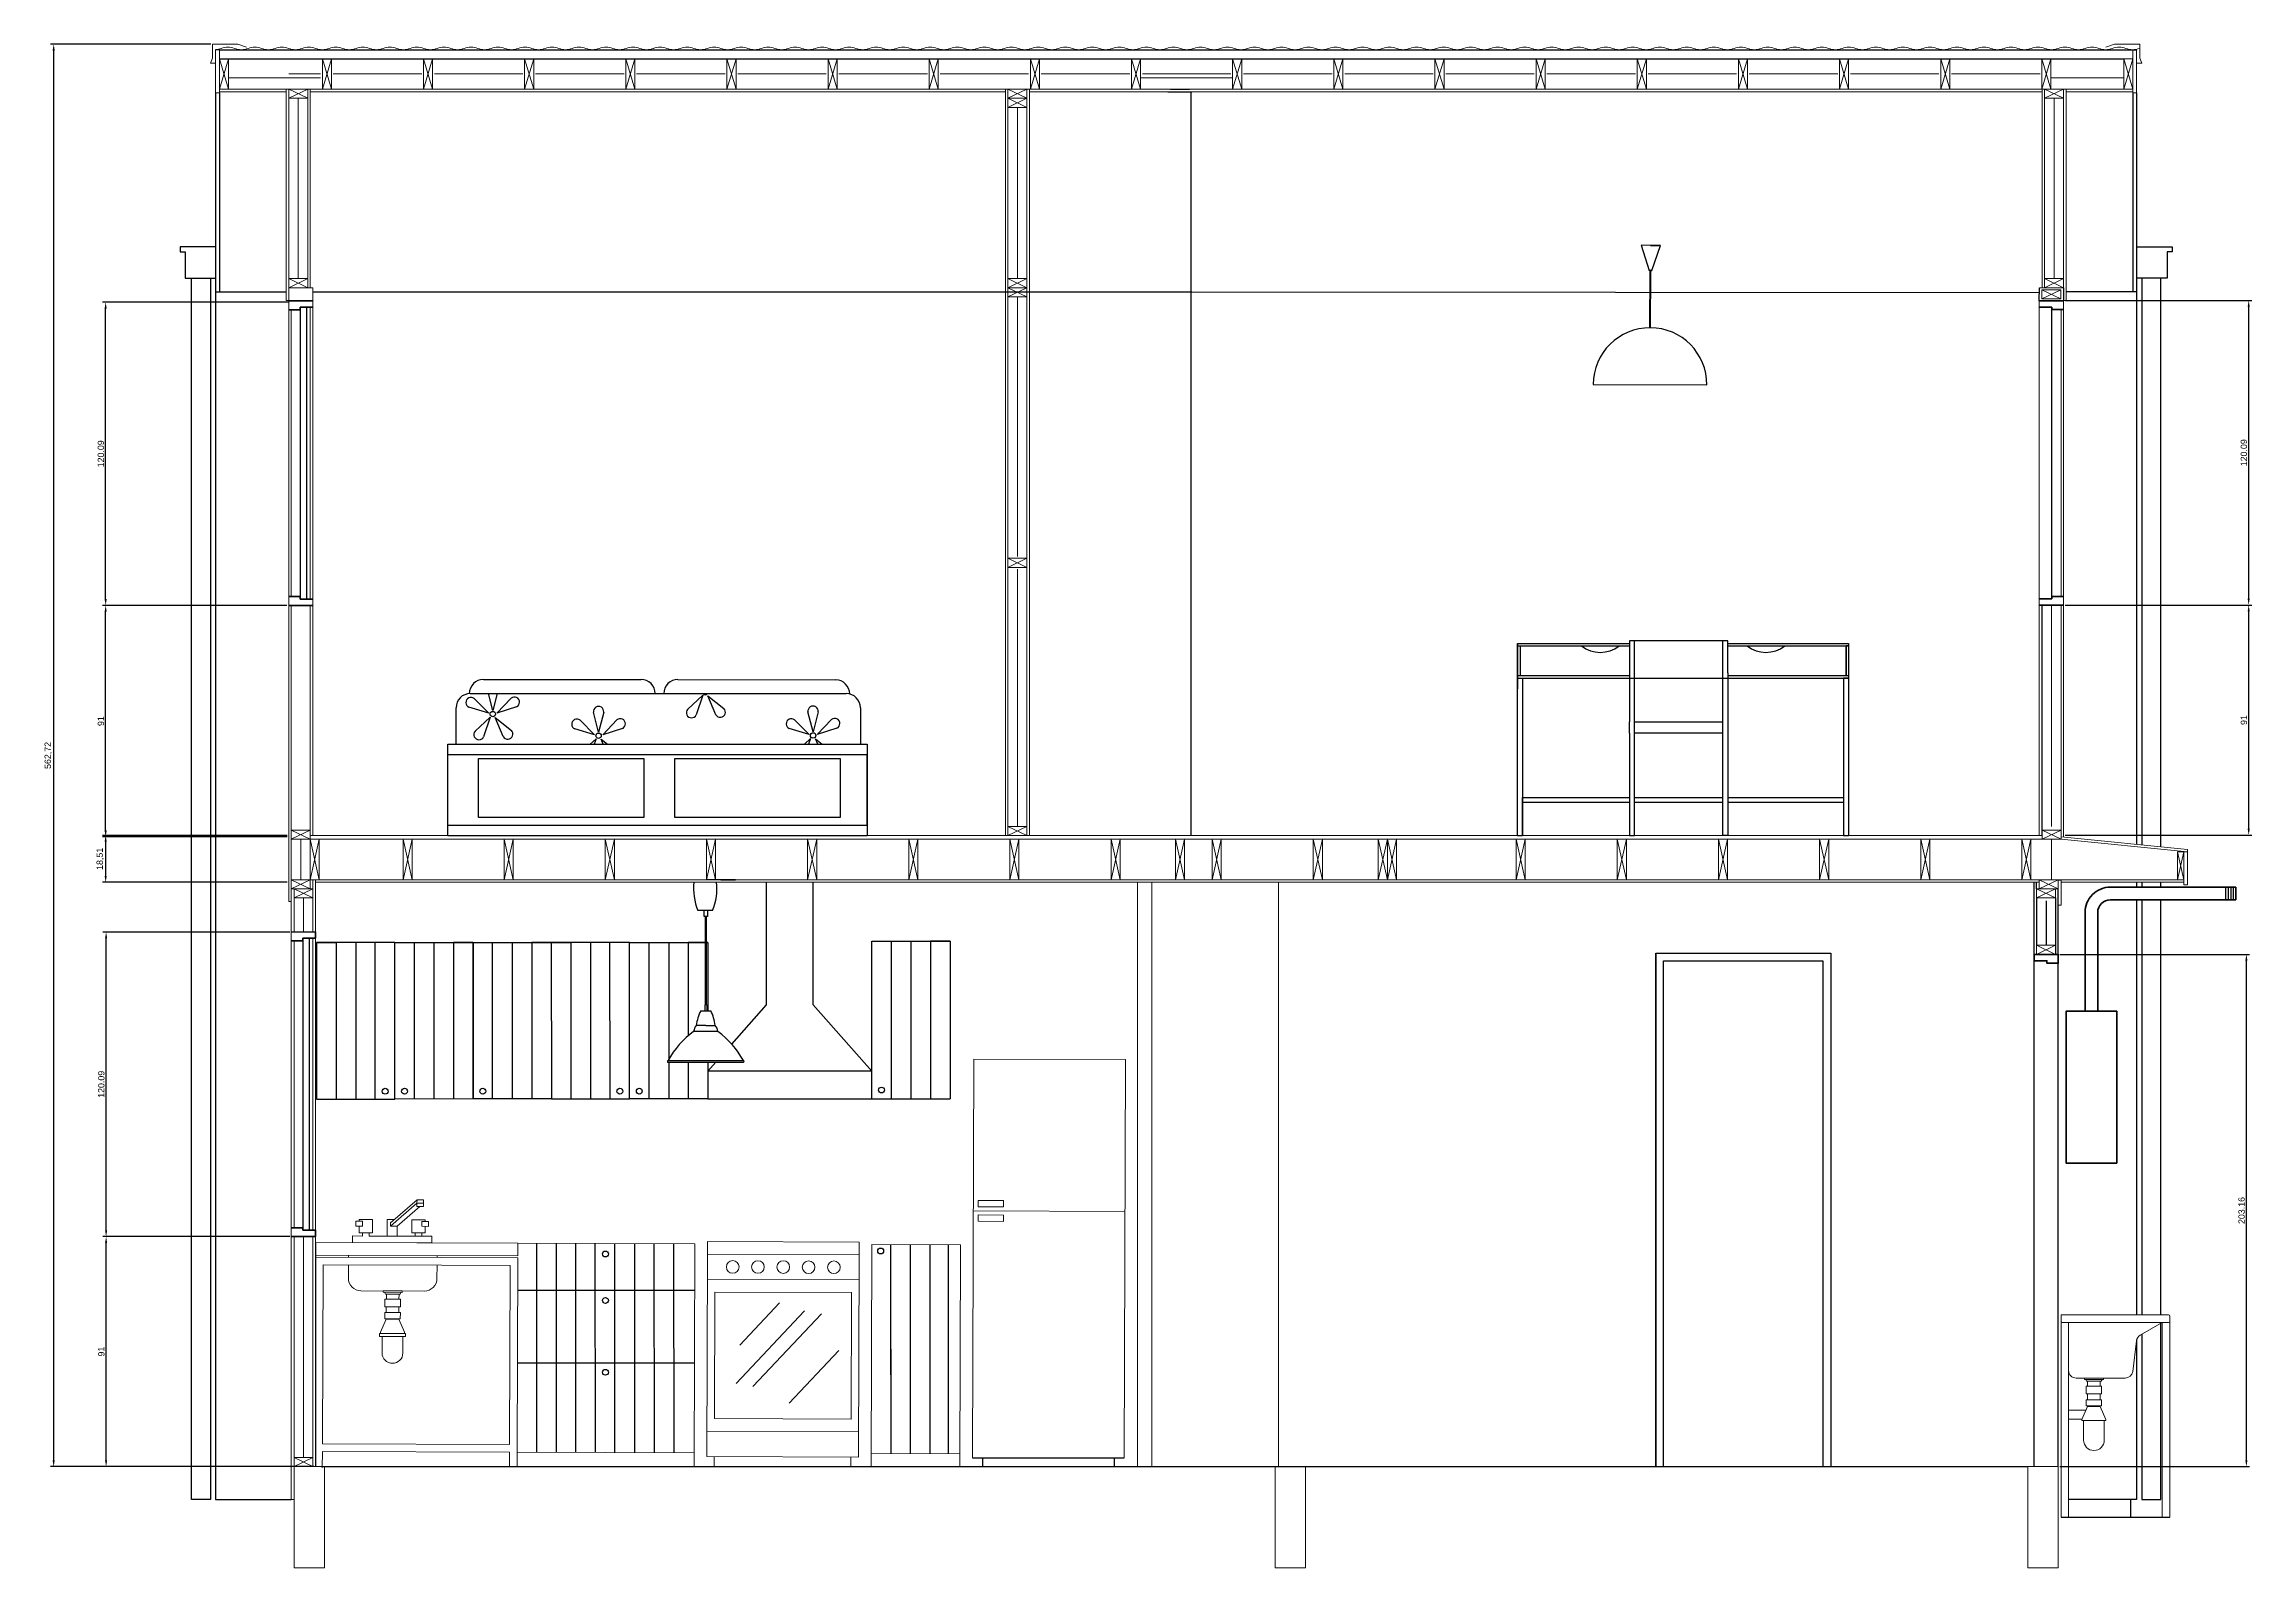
# Model space of a CAD drawing. Header units: inches. Extents: x 1841 to 3762, y 1077 to 2987.
# Drawn here: x 1841 to 2715, y 1077 to 1679 of the extents above; entities that cross this region are included whole.
import ezdxf

# ---------------------------------------------------------------- set-up
doc = ezdxf.new("R2010")
doc.units = ezdxf.units.IN
doc.header["$MEASUREMENT"] = 0
for name, color, linetype, lineweight in [('A-ANNO-SYMB', 3, 'Continuous', 18), ('A-DETL-MBND', 3, 'Continuous', 18), ('A-ELEV-IDEN', 3, 'Continuous', 18), ('A-ELEV-MBE1', 7, 'Continuous', 35), ('A-ELEV-MBE2', 4, 'Continuous', 25), ('A-FURN', 8, 'Continuous', 18), ('A-SECT-MCUT', 7, 'Continuous', 35), ('A-WALL-PATT', 8, 'Continuous', 18), ('A-WALL-STUD', 3, 'Continuous', 18)]:
    doc.layers.add(name, color=color, linetype=linetype, lineweight=lineweight)
doc.styles.get("Standard").update_dxf_attribs({"font": 'Arial.ttf'})
doc.dimstyles.new('ISO-25', dxfattribs={"dimtxt": 2.5, "dimasz": 2.5, "dimexe": 1.25, "dimexo": 0.625, "dimtad": 1, "dimtxsty": 'Standard', "dimcen": 2.5, "dimadec": 0, "dimazin": 0, "dimtfac": 1, "dimtmove": 0, "dimatfit": 3, "dimfxl": 1, "dimarcsym": 0})

msp = doc.modelspace()

# ---------------------------------------------------------------- blocks, each defined once
blk = doc.blocks.new('*D58')
at = {"color": 0, "lineweight": -2, "transparency": 16777216}
for p, q in [((1906.79, 1679.42), (1843.32, 1679.42)), ((1844.57, 1119.21), (1844.57, 1676.92)), ((1947.57, 1116.71), (1843.32, 1116.71))]:
    blk.add_line(p, q, dxfattribs=at)
at = {"color": 0, "transparency": 16777216}
for points in [[(1844.15, 1676.92), (1844.99, 1676.92), (1844.57, 1679.42)], [(1844.15, 1119.21), (1844.99, 1119.21), (1844.57, 1116.71)]]:
    blk.add_solid(points, dxfattribs=at)
at = {"color": 0, "transparency": 16777216, "insert": (1842.44, 1398.06), "char_height": 2.5, "attachment_point": 5, "rotation": 90}
blk.add_mtext('562,72', dxfattribs=at)
blk = doc.blocks.new('*D59')
at = {"color": 0, "lineweight": -2, "transparency": 16777216}
for p, q in [((1937.97, 1207.71), (1864.07, 1207.71)), ((1865.32, 1119.21), (1865.32, 1205.21)), ((1937.97, 1116.71), (1864.07, 1116.71))]:
    blk.add_line(p, q, dxfattribs=at)
at = {"color": 0, "transparency": 16777216}
for points in [[(1864.91, 1205.21), (1865.74, 1205.21), (1865.32, 1207.71)], [(1864.91, 1119.21), (1865.74, 1119.21), (1865.32, 1116.71)]]:
    blk.add_solid(points, dxfattribs=at)
at = {"color": 0, "transparency": 16777216, "insert": (1863.43, 1162.21), "char_height": 2.5, "attachment_point": 5, "rotation": 90}
blk.add_mtext('91', dxfattribs=at)
blk = doc.blocks.new('*D60')
at = {"color": 0, "lineweight": -2, "transparency": 16777216}
for p, q in [((1937.97, 1328.2), (1864.07, 1328.2)), ((1865.32, 1210.21), (1865.32, 1325.7)), ((1937.97, 1207.71), (1864.07, 1207.71))]:
    blk.add_line(p, q, dxfattribs=at)
at = {"color": 0, "transparency": 16777216}
for points in [[(1864.91, 1325.7), (1865.74, 1325.7), (1865.32, 1328.2)], [(1864.91, 1210.21), (1865.74, 1210.21), (1865.32, 1207.71)]]:
    blk.add_solid(points, dxfattribs=at)
at = {"color": 0, "transparency": 16777216, "insert": (1863.43, 1267.95), "char_height": 2.5, "attachment_point": 5, "rotation": 90}
blk.add_mtext('120.09', dxfattribs=at)
blk = doc.blocks.new('*D53')
at = {"color": 0, "lineweight": -2, "transparency": 16777216}
for p, q in [((1936.86, 1457.4), (1863.89, 1457.4)), ((1865.14, 1368.36), (1865.14, 1454.9)), ((1936.96, 1365.86), (1863.89, 1365.86))]:
    blk.add_line(p, q, dxfattribs=at)
at = {"color": 0, "transparency": 16777216}
for points in [[(1864.72, 1454.9), (1865.56, 1454.9), (1865.14, 1457.4)], [(1864.72, 1368.36), (1865.56, 1368.36), (1865.14, 1365.86)]]:
    blk.add_solid(points, dxfattribs=at)
at = {"color": 0, "transparency": 16777216, "insert": (1863.25, 1411.63), "char_height": 2.5, "attachment_point": 5, "rotation": 90}
blk.add_mtext('91', dxfattribs=at)
blk = doc.blocks.new('*D54')
at = {"color": 0, "lineweight": -2, "transparency": 16777216}
for p, q in [((1937.78, 1577.35), (1863.89, 1577.35)), ((1865.14, 1459.9), (1865.14, 1574.85)), ((1936.86, 1457.4), (1863.89, 1457.4))]:
    blk.add_line(p, q, dxfattribs=at)
at = {"color": 0, "transparency": 16777216}
for points in [[(1864.72, 1574.85), (1865.56, 1574.85), (1865.14, 1577.35)], [(1864.72, 1459.9), (1865.56, 1459.9), (1865.14, 1457.4)]]:
    blk.add_solid(points, dxfattribs=at)
at = {"color": 0, "transparency": 16777216, "insert": (1863.25, 1517.37), "char_height": 2.5, "attachment_point": 5, "rotation": 90}
blk.add_mtext('120.09', dxfattribs=at)
blk = doc.blocks.new('*D55')
at = {"color": 0, "lineweight": -2, "transparency": 16777216}
for p, q in [((2640.65, 1457.55), (2714.54, 1457.55)), ((2713.29, 1369.05), (2713.29, 1455.05)), ((2640.65, 1366.55), (2714.54, 1366.55))]:
    blk.add_line(p, q, dxfattribs=at)
at = {"color": 0, "transparency": 16777216}
for points in [[(2712.88, 1455.05), (2713.71, 1455.05), (2713.29, 1457.55)], [(2712.88, 1369.05), (2713.71, 1369.05), (2713.29, 1366.55)]]:
    blk.add_solid(points, dxfattribs=at)
at = {"color": 0, "transparency": 16777216, "insert": (2711.4, 1412.05), "char_height": 2.5, "attachment_point": 5, "rotation": 90}
blk.add_mtext('91', dxfattribs=at)
blk = doc.blocks.new('*D56')
at = {"color": 0, "lineweight": -2, "transparency": 16777216}
for p, q in [((2640.65, 1578.04), (2714.54, 1578.04)), ((2713.29, 1460.05), (2713.29, 1575.54)), ((2640.65, 1457.55), (2714.54, 1457.55))]:
    blk.add_line(p, q, dxfattribs=at)
at = {"color": 0, "transparency": 16777216}
for points in [[(2712.88, 1575.54), (2713.71, 1575.54), (2713.29, 1578.04)], [(2712.88, 1460.05), (2713.71, 1460.05), (2713.29, 1457.55)]]:
    blk.add_solid(points, dxfattribs=at)
at = {"color": 0, "transparency": 16777216, "insert": (2711.4, 1517.8), "char_height": 2.5, "attachment_point": 5, "rotation": 90}
blk.add_mtext('120.09', dxfattribs=at)
blk = doc.blocks.new('*D61')
at = {"color": 0, "lineweight": -2, "transparency": 16777216}
for p, q in [((2638.55, 1319.36), (2713.64, 1319.36)), ((2712.39, 1119.21), (2712.39, 1316.86)), ((2638.55, 1116.71), (2713.64, 1116.71))]:
    blk.add_line(p, q, dxfattribs=at)
at = {"color": 0, "transparency": 16777216}
for points in [[(2711.97, 1316.86), (2712.81, 1316.86), (2712.39, 1319.36)], [(2711.97, 1119.21), (2712.81, 1119.21), (2712.39, 1116.71)]]:
    blk.add_solid(points, dxfattribs=at)
at = {"color": 0, "transparency": 16777216, "insert": (2710.5, 1218.03), "char_height": 2.5, "attachment_point": 5, "rotation": 90}
blk.add_mtext('203.16', dxfattribs=at)
blk = doc.blocks.new('*D57')
at = {"color": 0, "lineweight": -2, "transparency": 16777216}
for p, q in [((1936.96, 1366.4), (1863.89, 1366.4)), ((1865.14, 1363.9), (1865.14, 1350.38)), ((1936.96, 1347.88), (1863.89, 1347.88))]:
    blk.add_line(p, q, dxfattribs=at)
at = {"color": 0, "transparency": 16777216}
for points in [[(1864.72, 1363.9), (1865.56, 1363.9), (1865.14, 1366.4)], [(1864.72, 1350.38), (1865.56, 1350.38), (1865.14, 1347.88)]]:
    blk.add_solid(points, dxfattribs=at)
at = {"color": 0, "transparency": 16777216, "insert": (1863.01, 1357.14), "char_height": 2.5, "attachment_point": 5, "rotation": 90}
blk.add_mtext('18,51', dxfattribs=at)

# ---------------------------------------------------------------- dimensions: what is measured, and where the dimension line sits
at = {"color": 3}
for base, p1, p2, picture, middle in [((1844.57, 1679.423), (1948.198, 1116.705), (1907.417, 1679.423), '*D58', (1842.44, 1398.064)), ((2713.293, 1457.554), (2640.025, 1366.554), (2640.025, 1457.554), '*D55', (2711.4, 1412.054)), ((1865.14, 1347.884), (1937.589, 1366.398), (1937.589, 1347.884), '*D57', (1863.009, 1357.141)), ((1865.323, 1207.705), (1938.59, 1116.705), (1938.59, 1207.705), '*D59', (1863.431, 1162.205))]:
    dim = msp.add_linear_dim(base=base, p1=p1, p2=p2, angle=270, dimstyle='ISO-25', dxfattribs=at)
    dim.commit()
    dim.dimension.update_dxf_attribs({"geometry": picture, "text_midpoint": middle})
for base, p1, p2, text, picture, middle in [((1865.14, 1577.352), (1937.489, 1457.398), (1938.407, 1577.352), '120.09', '*D54', (1863.248, 1517.375)), ((2713.293, 1578.045), (2640.025, 1457.554), (2640.025, 1578.045), '120.09', '*D56', (2711.4, 1517.799)), ((1865.14, 1457.398), (1937.589, 1365.86), (1937.489, 1457.398), '91', '*D53', (1863.248, 1411.629)), ((1865.323, 1328.197), (1938.59, 1207.705), (1938.59, 1328.197), '120.09', '*D60', (1863.431, 1267.951)), ((2712.39, 1319.362), (2637.93, 1116.705), (2637.93, 1319.362), '203.16', '*D61', (2710.498, 1218.034))]:
    dim = msp.add_linear_dim(base=base, p1=p1, p2=p2, angle=270, text=text, dimstyle='ISO-25', dxfattribs=at)
    dim.commit()
    dim.dimension.update_dxf_attribs({"geometry": picture, "text_midpoint": middle})

# ---------------------------------------------------------------- linework, layer by layer
at = {"color": 0}
for p, q in [((2285.558, 1660.628), (2295.065, 1660.628)), ((2286.558, 1661.629), (2294.064, 1661.629)), ((2294.667, 1660.628), (2294.667, 1366.398)), ((2630.423, 1577.947), (2630.524, 1583.065)), ((2640.031, 1583.065), (2640.031, 1578.062)), ((1942.093, 1574.395), (1942.093, 1460.901)), ((1944.607, 1575.396), (1944.607, 1459.9)), ((2285.558, 1581.387), (2295.065, 1581.387)), ((2635.427, 1460.95), (2635.427, 1574.445)), ((1947.097, 1457.398), (1937.589, 1457.398)), ((2631.525, 1366.398), (2631.525, 1457.448)), ((2126.649, 1299.369), (2126.636, 1347.884)), ((2145.16, 1299.374), (2145.147, 1347.884)), ((2628.422, 1319.362), (2628.422, 1347.884)), ((2629.323, 1345.282), (2629.323, 1347.884)), ((2637.93, 1348.885), (2639.031, 1348.885)), ((2629.323, 1341.679), (2629.323, 1322.965)), ((2633.076, 1340.555), (2633.076, 1322.965)), ((2636.828, 1341.679), (2636.828, 1319.362)), ((2637.93, 1319.362), (2637.93, 1345.282)), ((1943.194, 1324.703), (1943.194, 1211.208)), ((1945.708, 1325.703), (1945.708, 1210.207)), ((2103.447, 1324.104), (2103.455, 1297.037)), ((2199.315, 1324.551), (2199.332, 1262.197)), ((2478.712, 1319.862), (2547.946, 1319.862)), ((2547.946, 1319.862), (2547.946, 1116.705)), ((2103.053, 1299.439), (2103.053, 1297.037)), ((2112.95, 1283.857), (2126.649, 1299.369)), ((2168.363, 1273.131), (2145.16, 1299.374)), ((2103.46, 1276.684), (2103.464, 1262.17)), ((2103.461, 1273.113), (2106.616, 1276.685)), ((2168.363, 1273.131), (2103.461, 1273.113)), ((2168.366, 1262.188), (2168.363, 1273.131)), ((2103.464, 1262.17), (2168.366, 1262.188)), ((2168.366, 1262.188), (2199.332, 1262.197)), ((1948.198, 1205.393), (1948.198, 1116.705)), ((2089.924, 1204.896), (2089.947, 1122.177)), ((2098.328, 1186.378), (2028.199, 1186.359)), ((2116.08, 1164.79), (2131.792, 1181.448)), ((2114.636, 1149.546), (2141.764, 1178.305)), ((2121.291, 1148.417), (2148.418, 1177.177)), ((2135.59, 1141.772), (2155.337, 1162.707)), ((2098.157, 1157.612), (2028.098, 1157.592)), ((2208.216, 1120.216), (2268.266, 1120.216)), ((2212.207, 1120.216), (2212.207, 1116.705)), ((2264.266, 1120.216), (2264.266, 1116.705)), ((1951.2, 1116.705), (2625.92, 1116.705)), ((2639.031, 1096.69), (2682.064, 1096.69))]:
    msp.add_line(p, q, dxfattribs=at)
for p, q in [((2480.465, 1599.826), (2472.911, 1599.854)), ((2472.911, 1599.854), (2476.021, 1589.847)), ((2476.575, 1599.84), (2480.465, 1599.826)), ((2477.056, 1589.843), (2480.465, 1599.826)), ((2476.539, 1589.845), (2476.021, 1589.847)), ((2476.305, 1567.242), (2476.389, 1589.845)), ((2476.539, 1589.845), (2477.056, 1589.843)), ((2477.056, 1589.843), (2476.539, 1589.845)), ((2476.605, 1567.241), (2476.689, 1589.844)), ((2453.872, 1544.825), (2498.872, 1544.659)), ((2423.928, 1442.398), (2468.209, 1442.398)), ((2423.928, 1366.398), (2423.928, 1442.398)), ((2423.928, 1442.398), (2423.928, 1424.398)), ((2423.928, 1442.398), (2423.928, 1441.398)), ((2507.209, 1443.389), (2468.209, 1443.389)), ((2468.209, 1443.389), (2468.209, 1430.765)), ((2470.209, 1406.878), (2470.209, 1443.389)), ((2505.202, 1406.878), (2505.202, 1443.389)), ((2507.209, 1430.765), (2507.209, 1443.389)), ((2507.209, 1442.398), (2554.928, 1442.398)), ((2554.928, 1442.398), (2554.928, 1442.398)), ((2554.928, 1442.398), (2554.928, 1366.398)), ((2423.928, 1441.398), (2468.209, 1441.398)), ((2424.921, 1441.398), (2424.921, 1429.631)), ((2424.921, 1441.398), (2468.209, 1441.398)), ((2449.173, 1441.398), (2464.173, 1441.398)), ((2507.209, 1441.398), (2554.928, 1441.398)), ((2554.928, 1441.398), (2553.928, 1441.398)), ((2553.928, 1441.398), (2553.928, 1429.631)), ((2553.928, 1429.631), (2553.928, 1441.398)), ((2014.638, 1428.101), (2077.032, 1428.113)), ((2091.643, 1428.113), (2154.037, 1427.942)), ((2423.928, 1428.631), (2423.928, 1429.631)), ((2423.928, 1429.631), (2468.209, 1429.631)), ((2423.928, 1428.631), (2554.928, 1428.631)), ((2423.928, 1428.631), (2425.928, 1428.631)), ((2425.928, 1428.631), (2425.928, 1366.398)), ((2468.209, 1430.765), (2468.209, 1411.389)), ((2470.209, 1411.389), (2470.209, 1430.765)), ((2505.202, 1411.389), (2505.202, 1430.765)), ((2507.209, 1430.765), (2507.209, 1411.389)), ((2507.209, 1429.631), (2554.928, 1429.631)), ((2554.928, 1428.631), (2552.928, 1428.631)), ((2552.928, 1428.631), (2552.928, 1366.398)), ((2003.833, 1402.466), (2003.833, 1416.947)), ((2016.76, 1414.745), (2008.933, 1417.092)), ((2009.416, 1422.53), (2158.25, 1422.53)), ((2011.027, 1420.567), (2016.76, 1414.745)), ((2018.33, 1415.818), (2016.61, 1422.53)), ((2020.051, 1422.53), (2018.33, 1415.818)), ((2019.974, 1414.796), (2025.605, 1420.717)), ((2027.759, 1417.278), (2019.974, 1414.796)), ((2095.446, 1416.286), (2101.443, 1421.835)), ((2101.443, 1421.835), (2098.855, 1414.085)), ((2103.438, 1421.689), (2109.839, 1416.611)), ((2106.607, 1414.158), (2103.438, 1421.689)), ((2163.833, 1416.947), (2163.833, 1402.466)), ((2011.336, 1407.618), (2017.334, 1413.168)), ((2017.334, 1413.168), (2014.745, 1405.418)), ((2019.328, 1413.022), (2025.729, 1407.943)), ((2022.497, 1405.49), (2019.328, 1413.022)), ((2058.648, 1406.166), (2050.822, 1408.514)), ((2052.916, 1411.989), (2058.648, 1406.166)), ((2060.219, 1407.24), (2058.19, 1415.155)), ((2062.247, 1415.155), (2060.219, 1407.24)), ((2061.863, 1406.217), (2067.494, 1412.138)), ((2069.647, 1408.7), (2061.863, 1406.217)), ((2143.534, 1406.295), (2135.708, 1408.643)), ((2137.802, 1412.118), (2143.534, 1406.295)), ((2145.105, 1407.369), (2143.076, 1415.284)), ((2147.133, 1415.284), (2145.105, 1407.369)), ((2146.748, 1406.346), (2152.379, 1412.267)), ((2154.533, 1408.829), (2146.748, 1406.346)), ((2468.209, 1406.878), (2468.209, 1411.389)), ((2468.209, 1406.878), (2468.209, 1366.389)), ((2470.209, 1411.389), (2505.202, 1411.389)), ((2505.202, 1406.878), (2470.209, 1406.878)), ((2470.209, 1366.389), (2470.209, 1406.878)), ((2505.202, 1366.389), (2505.202, 1406.878)), ((2507.209, 1411.389), (2507.209, 1406.878)), ((2507.209, 1406.878), (2507.209, 1366.389)), ((2000.516, 1398.345), (2000.516, 1402.466)), ((2000.516, 1402.466), (2166.516, 1402.466)), ((2000.516, 1366.398), (2000.516, 1402.466)), ((2166.516, 1398.345), (2000.516, 1398.345)), ((2056.928, 1402.466), (2059.222, 1404.59)), ((2059.222, 1404.59), (2058.513, 1402.466)), ((2061.217, 1404.443), (2063.708, 1402.466)), ((2062.049, 1402.466), (2061.217, 1404.443)), ((2141.674, 1402.466), (2144.108, 1404.719)), ((2144.108, 1404.719), (2143.356, 1402.466)), ((2146.103, 1404.572), (2148.757, 1402.466)), ((2146.989, 1402.466), (2146.103, 1404.572)), ((2166.516, 1402.466), (2166.516, 1366.398)), ((2166.516, 1370.519), (2166.516, 1398.345)), ((2166.516, 1384.837), (2166.516, 1366.398)), ((2425.928, 1366.398), (2425.928, 1381.398)), ((2425.928, 1381.398), (2468.209, 1381.398)), ((2470.209, 1381.398), (2505.202, 1381.398)), ((2507.209, 1381.398), (2552.928, 1381.398)), ((2552.928, 1381.398), (2552.928, 1379.398)), ((2468.209, 1379.398), (2425.928, 1379.398)), ((2505.202, 1379.398), (2470.209, 1379.398)), ((2552.928, 1379.398), (2507.209, 1379.398)), ((2000.516, 1366.398), (2000.516, 1370.519)), ((2000.516, 1370.519), (2166.516, 1370.519)), ((2000.516, 1366.398), (2166.516, 1366.398)), ((2423.928, 1366.398), (2425.928, 1366.398)), ((2468.209, 1366.389), (2470.209, 1366.389)), ((2507.209, 1366.389), (2505.202, 1366.389)), ((2552.928, 1366.398), (2554.928, 1366.398)), ((2114.379, 1348.885), (2102.917, 1348.885)), ((2108.648, 1348.885), (2114.379, 1348.885)), ((2105.351, 1336.702), (2099.539, 1336.701)), ((2102.002, 1334.299), (2102.001, 1336.701)), ((2103.283, 1334.3), (2102.002, 1334.299)), ((2102.402, 1334.3), (2102.412, 1299.439)), ((2102.892, 1299.439), (2102.883, 1334.3)), ((2103.282, 1336.702), (2103.283, 1334.3)), ((1979.581, 1324.069), (1948.614, 1324.061)), ((1948.614, 1324.061), (1956.355, 1324.063)), ((1948.614, 1324.061), (1948.631, 1262.128)), ((1956.355, 1324.063), (1956.373, 1262.13)), ((1964.097, 1324.065), (1964.114, 1262.132)), ((1971.856, 1262.134), (1971.839, 1324.067)), ((1979.581, 1324.069), (2010.547, 1324.078)), ((1979.598, 1262.136), (1979.581, 1324.069)), ((1987.339, 1262.138), (1987.322, 1324.072)), ((1995.064, 1324.074), (1995.081, 1262.14)), ((2010.547, 1324.078), (2002.806, 1324.076)), ((2002.806, 1324.076), (2002.823, 1262.142)), ((2010.547, 1324.078), (2041.514, 1324.087)), ((2010.547, 1324.078), (2010.564, 1262.145)), ((2010.564, 1262.145), (2010.547, 1324.078)), ((2018.306, 1262.147), (2018.289, 1324.08)), ((2026.031, 1324.082), (2026.048, 1262.149)), ((2041.514, 1324.087), (2033.772, 1324.084)), ((2033.772, 1324.084), (2033.789, 1262.151)), ((2072.481, 1324.095), (2041.514, 1324.087)), ((2041.514, 1324.087), (2049.256, 1324.089)), ((2041.514, 1324.087), (2041.531, 1262.153)), ((2041.514, 1324.087), (2041.531, 1262.153)), ((2049.256, 1324.089), (2049.273, 1262.155)), ((2056.997, 1324.091), (2057.014, 1262.157)), ((2064.756, 1262.16), (2064.739, 1324.093)), ((2072.481, 1324.095), (2102.405, 1324.103)), ((2072.498, 1262.162), (2072.481, 1324.095)), ((2080.239, 1262.164), (2080.222, 1324.097)), ((2087.964, 1324.099), (2087.977, 1277.711)), ((2102.405, 1324.103), (2095.706, 1324.101)), ((2095.706, 1324.101), (2095.716, 1287.182)), ((2102.886, 1324.103), (2103.447, 1324.104)), ((2103.447, 1324.104), (2102.886, 1324.103)), ((2168.348, 1324.542), (2199.315, 1324.551)), ((2168.365, 1262.609), (2168.348, 1324.542)), ((2176.107, 1262.19), (2176.09, 1324.544)), ((2183.832, 1324.547), (2183.849, 1262.192)), ((2199.315, 1324.551), (2191.573, 1324.549)), ((2191.573, 1324.549), (2191.591, 1262.195)), ((2100.651, 1297.037), (2104.655, 1297.038)), ((2103.053, 1299.439), (2102.252, 1299.439)), ((2102.252, 1299.439), (2102.253, 1297.037)), ((2107.459, 1288.842), (2097.851, 1288.84)), ((2102.654, 1291.243), (2098.891, 1291.242)), ((2102.654, 1291.243), (2106.418, 1291.244)), ((2087.766, 1277.321), (2117.55, 1277.329)), ((2087.766, 1277.321), (2102.658, 1277.325)), ((2087.767, 1276.68), (2117.55, 1276.688)), ((2087.977, 1276.68), (2087.981, 1262.166)), ((2095.719, 1276.682), (2095.723, 1262.168)), ((1948.631, 1262.128), (1979.598, 1262.136)), ((2010.564, 1262.145), (1979.598, 1262.136)), ((2041.531, 1262.153), (2010.564, 1262.145)), ((2041.531, 1262.153), (2072.498, 1262.162)), ((2103.464, 1262.17), (2072.498, 1262.162)), ((2035.694, 1205.086), (2035.716, 1122.396)), ((2043.435, 1205.059), (2043.458, 1122.398)), ((2051.2, 1122.4), (2051.177, 1205.032)), ((2058.941, 1122.402), (2058.919, 1205.005)), ((2066.683, 1122.405), (2066.66, 1204.977)), ((2074.402, 1204.95), (2074.425, 1122.407)), ((2082.144, 1204.923), (2082.166, 1122.409)), ((2175.81, 1204.595), (2175.833, 1121.905)), ((2183.552, 1204.568), (2183.575, 1121.907)), ((2191.294, 1204.541), (2191.317, 1121.909)), ((2198.61, 1204.515), (2198.632, 1121.911)), ((2175.816, 1183.838), (2175.833, 1121.905))]:
    msp.add_line(p, q)
for points in [[(2012.645, 1396.821), (2078.133, 1396.821), (2078.133, 1373.47), (2012.645, 1373.47)], [(2090.389, 1396.821), (2155.877, 1396.821), (2155.877, 1373.47), (2090.389, 1373.47)]]:
    msp.add_lwpolyline(points, close=True, dxfattribs=at)
for centre, radius in [((2018.346, 1414.421), 1.077), ((2060.234, 1405.843), 1.077), ((2145.12, 1405.972), 1.077), ((1975.761, 1265.202), 1.161), ((1983.432, 1265.204), 1.161), ((2014.399, 1265.213), 1.161), ((2068.661, 1265.228), 1.161), ((2076.332, 1265.23), 1.161), ((2172.2, 1265.677), 1.161), ((2062.933, 1200.828), 1.161), ((2171.882, 1202.005), 1.161), ((2062.938, 1182.44), 1.161), ((2062.946, 1154.026), 1.161)]:
    msp.add_circle(centre, radius)
for centre, radius, start, end in [((2476.372, 1544.742), 22.5, 359.788219, 179.788219), ((2456.673, 1450.968), 12.159, 231.913924, 308.086076), ((2522.246, 1450.968), 12.159, 231.913924, 308.086076), ((2009.758, 1418.964), 2.045, 51.626679, 246.229324), ((2026.902, 1419.135), 2.045, 294.761183, 129.363827), ((2060.219, 1415.415), 2.045, 352.698678, 187.301322), ((2097.009, 1414.967), 2.045, 139.852192, 334.454836), ((2102.456, 1423.088), 1.077, 211.227631, 328.772369), ((2108.38, 1415.177), 2.045, 209.894794, 44.497438), ((2145.105, 1415.544), 2.045, 352.698678, 187.301322), ((2012.9, 1406.3), 2.045, 139.852192, 334.454836), ((2024.27, 1406.51), 2.045, 209.894794, 44.497438), ((2051.646, 1410.386), 2.045, 51.626679, 246.229324), ((2068.791, 1410.557), 2.045, 294.761183, 129.363827), ((2136.532, 1410.515), 2.045, 51.626679, 246.229324), ((2153.677, 1410.686), 2.045, 294.761183, 129.363827), ((2121.186, 1345.516), 23.373, 174.186505, 202.158441), ((2083.7, 1345.506), 23.373, 337.873184, 5.838988), ((2117.634, 1288.714), 18.912, 153.892838, 172.318594), ((2087.676, 1288.706), 18.912, 7.713032, 26.138787), ((2117.183, 1261.741), 33.288, 125.503858, 152.093278), ((2102.838, 1288.107), 5.04, 141.53577, 171.638469), ((2102.473, 1288.107), 5.04, 8.393156, 38.495855), ((2086.734, 1260.499), 35.112, 28.640736, 53.825379), ((2087.766, 1277), 0.32, 90.015813, 270.015813), ((2117.55, 1277.009), 0.32, 270.015813, 90.015813)]:
    msp.add_arc(centre, radius, start, end)
for centre, start, end in [((2014.638, 1422.518), 90, 180), ((2077.032, 1422.53), 0, 90), ((2091.643, 1422.53), 90, 180), ((2154.037, 1422.359), 0, 90), ((2009.416, 1416.947), 90, 180), ((2158.25, 1416.947), 0, 90)]:
    msp.add_arc(centre, 5.583, start, end, dxfattribs=at)
at = {"layer": 'A-ANNO-SYMB', "color": 0}
for points in [[(1920.894, 1678.185), (1920.894, 1678.185), (1917.425, 1679.423), (1907.417, 1679.423), (1907.417, 1673.919), (1906.666, 1671.917), (1908.418, 1671.917)], [(2656.727, 1678.185), (2656.727, 1678.185), (2660.195, 1679.423), (2670.203, 1679.423), (2670.203, 1673.919), (2670.955, 1671.917), (2669.202, 1671.917)]]:
    msp.add_lwpolyline(points, dxfattribs=at)
for centre, start, end in [((1908.132, 1684.561), 274.183033, 291.418653), ((1913.479, 1670.932), 68.581347, 111.418653), ((1918.825, 1684.561), 248.581347, 291.418653), ((1924.172, 1670.932), 68.581347, 111.418653), ((1929.519, 1684.561), 248.581347, 291.418653), ((1934.865, 1670.932), 68.581347, 111.418653), ((1940.212, 1684.561), 248.581347, 291.418653), ((1945.558, 1670.932), 68.581347, 111.418653), ((1950.905, 1684.561), 248.581347, 291.418653), ((1956.251, 1670.932), 68.581347, 111.418653), ((1961.598, 1684.561), 248.581347, 291.418653), ((1966.944, 1670.932), 68.581347, 111.418653), ((1972.291, 1684.561), 248.581347, 291.418653), ((1977.638, 1670.932), 68.581347, 111.418653), ((1982.984, 1684.561), 248.581347, 291.418653), ((1988.331, 1670.932), 68.581347, 111.418653), ((1993.677, 1684.561), 248.581347, 291.418653), ((1999.024, 1670.932), 68.581347, 111.418653), ((2004.37, 1684.561), 248.581347, 291.418653), ((2009.717, 1670.932), 68.581347, 111.418653), ((2015.063, 1684.561), 248.581347, 291.418653), ((2020.41, 1670.932), 68.581347, 111.418653), ((2025.757, 1684.561), 248.581347, 291.418653), ((2031.103, 1670.932), 68.581347, 111.418653), ((2036.45, 1684.561), 248.581347, 291.418653), ((2041.796, 1670.932), 68.581347, 111.418653), ((2047.143, 1684.561), 248.581347, 291.418653), ((2052.489, 1670.932), 68.581347, 111.418653), ((2057.836, 1684.561), 248.581347, 291.418653), ((2063.183, 1670.932), 68.581347, 111.418653), ((2068.529, 1684.561), 248.581347, 291.418653), ((2073.876, 1670.932), 68.581347, 111.418653), ((2079.222, 1684.561), 248.581347, 291.418653), ((2084.569, 1670.932), 68.581347, 111.418653), ((2089.915, 1684.561), 248.581347, 291.418653), ((2095.262, 1670.932), 68.581347, 111.418653), ((2100.608, 1684.561), 248.581347, 291.418653), ((2105.955, 1670.932), 68.581347, 111.418653), ((2111.302, 1684.561), 248.581347, 291.418653), ((2116.648, 1670.932), 68.581347, 111.418653), ((2121.995, 1684.561), 248.581347, 291.418653), ((2127.341, 1670.932), 68.581347, 111.418653), ((2132.688, 1684.561), 248.581347, 291.418653), ((2138.034, 1670.932), 68.581347, 111.418653), ((2143.381, 1684.561), 248.581347, 291.418653), ((2148.727, 1670.932), 68.581347, 111.418653), ((2154.074, 1684.561), 248.581347, 291.418653), ((2159.421, 1670.932), 68.581347, 111.418653), ((2164.767, 1684.561), 248.581347, 291.418653), ((2170.114, 1670.932), 68.581347, 111.418653), ((2175.46, 1684.561), 248.581347, 291.418653), ((2180.807, 1670.932), 68.581347, 111.418653), ((2186.153, 1684.561), 248.581347, 291.418653), ((2191.5, 1670.932), 68.581347, 111.418653), ((2196.846, 1684.561), 248.581347, 291.418653), ((2202.193, 1670.932), 68.581347, 111.418653), ((2207.54, 1684.561), 248.581347, 291.418653), ((2212.886, 1670.932), 68.581347, 111.418653), ((2218.233, 1684.561), 248.581347, 291.418653), ((2223.579, 1670.932), 68.581347, 111.418653), ((2228.926, 1684.561), 248.581347, 291.418653), ((2234.272, 1670.932), 68.581347, 111.418653), ((2239.619, 1684.561), 248.581347, 291.418653), ((2244.965, 1670.932), 68.581347, 111.418653), ((2250.312, 1684.561), 248.581347, 291.418653), ((2255.659, 1670.932), 68.581347, 111.418653), ((2261.005, 1684.561), 248.581347, 291.418653), ((2266.352, 1670.932), 68.581347, 111.418653), ((2271.698, 1684.561), 248.581347, 291.418653), ((2277.045, 1670.932), 68.581347, 111.418653), ((2282.391, 1684.561), 248.581347, 291.418653), ((2287.738, 1670.932), 68.581347, 111.418653), ((2293.085, 1684.561), 248.581347, 291.418653), ((2298.431, 1670.932), 68.581347, 111.418653), ((2303.778, 1684.561), 248.581347, 291.418653), ((2309.124, 1670.932), 68.581347, 111.418653), ((2314.471, 1684.561), 248.581347, 291.418653), ((2319.817, 1670.932), 68.581347, 111.418653), ((2325.164, 1684.561), 248.581347, 291.418653), ((2330.51, 1670.932), 68.581347, 111.418653), ((2335.857, 1684.561), 248.581347, 291.418653), ((2341.204, 1670.932), 68.581347, 111.418653), ((2346.55, 1684.561), 248.581347, 291.418653), ((2351.897, 1670.932), 68.581347, 111.418653), ((2357.243, 1684.561), 248.581347, 291.418653), ((2362.59, 1670.932), 68.581347, 111.418653), ((2367.936, 1684.561), 248.581347, 291.418653), ((2373.283, 1670.932), 68.581347, 111.418653), ((2378.629, 1684.561), 248.581347, 291.418653), ((2383.976, 1670.932), 68.581347, 111.418653), ((2389.323, 1684.561), 248.581347, 291.418653), ((2394.669, 1670.932), 68.581347, 111.418653), ((2400.016, 1684.561), 248.581347, 291.418653), ((2405.362, 1670.932), 68.581347, 111.418653), ((2410.709, 1684.561), 248.581347, 291.418653), ((2416.055, 1670.932), 68.581347, 111.418653), ((2421.402, 1684.561), 248.581347, 291.418653), ((2426.748, 1670.932), 68.581347, 111.418653), ((2432.095, 1684.561), 248.581347, 291.418653), ((2437.442, 1670.932), 68.581347, 111.418653), ((2442.788, 1684.561), 248.581347, 291.418653), ((2448.135, 1670.932), 68.581347, 111.418653), ((2453.481, 1684.561), 248.581347, 291.418653), ((2458.828, 1670.932), 68.581347, 111.418653), ((2464.174, 1684.561), 248.581347, 291.418653), ((2469.521, 1670.932), 68.581347, 111.418653), ((2474.867, 1684.561), 248.581347, 291.418653), ((2480.214, 1670.932), 68.581347, 111.418653), ((2485.561, 1684.561), 248.581347, 291.418653), ((2490.907, 1670.932), 68.581347, 111.418653), ((2496.254, 1684.561), 248.581347, 291.418653), ((2501.6, 1670.932), 68.581347, 111.418653), ((2506.947, 1684.561), 248.581347, 291.418653), ((2512.293, 1670.932), 68.581347, 111.418653), ((2517.64, 1684.561), 248.581347, 291.418653), ((2522.987, 1670.932), 68.581347, 111.418653), ((2528.333, 1684.561), 248.581347, 291.418653), ((2533.68, 1670.932), 68.581347, 111.418653), ((2539.026, 1684.561), 248.581347, 291.418653), ((2544.373, 1670.932), 68.581347, 111.418653), ((2549.719, 1684.561), 248.581347, 291.418653), ((2555.066, 1670.932), 68.581347, 111.418653), ((2560.412, 1684.561), 248.581347, 291.418653), ((2565.759, 1670.932), 68.581347, 111.418653), ((2571.106, 1684.561), 248.581347, 291.418653), ((2576.452, 1670.932), 68.581347, 111.418653), ((2581.799, 1684.561), 248.581347, 291.418653), ((2587.145, 1670.932), 68.581347, 111.418653), ((2592.492, 1684.561), 248.581347, 291.418653), ((2597.838, 1670.932), 68.581347, 111.418653), ((2603.185, 1684.561), 248.581347, 291.418653), ((2608.531, 1670.932), 68.581347, 111.418653), ((2613.878, 1684.561), 248.581347, 291.418653), ((2619.225, 1670.932), 68.581347, 111.418653), ((2624.571, 1684.561), 248.581347, 291.418653), ((2629.918, 1670.932), 68.581347, 111.418653), ((2635.264, 1684.561), 248.581347, 291.418653), ((2640.611, 1670.932), 68.581347, 111.418653), ((2645.957, 1684.561), 248.581347, 291.418653), ((2651.304, 1670.932), 68.581347, 111.418653), ((2656.65, 1684.561), 248.581347, 291.418653), ((2661.997, 1670.932), 68.581347, 111.418653), ((2667.344, 1684.561), 248.581347, 291.418653)]:
    msp.add_arc(centre, 7.32, start, end, dxfattribs=at)
at = {"layer": 'A-DETL-MBND', "color": 0}
for p, q in [((1936.589, 1660.628), (1910.167, 1660.628)), ((1950.198, 1666.132), (1913.77, 1666.132)), ((1937.589, 1661.629), (1913.77, 1661.629)), ((1945.095, 1661.629), (2286.558, 1661.629)), ((1946.096, 1660.628), (2221.24, 1660.628)), ((2230.748, 1660.628), (2285.558, 1660.628)), ((2631.525, 1661.629), (2294.064, 1661.629)), ((2631.525, 1660.628), (2295.065, 1660.628)), ((2635.027, 1666.132), (2663.85, 1666.132)), ((2641.032, 1661.629), (2663.85, 1661.629)), ((2641.032, 1660.628), (2667.453, 1660.628)), ((1937.589, 1340.278), (1937.589, 1583.065)), ((1947.097, 1366.398), (1947.097, 1583.065)), ((1938.59, 1460.901), (1938.59, 1574.389)), ((1946.096, 1459.9), (1946.096, 1575.396)), ((2630.431, 1366.398), (2630.423, 1577.947)), ((2640.031, 1365.803), (2640.031, 1577.947)), ((1938.59, 1340.308), (1938.59, 1457.398)), ((1946.096, 1366.398), (1946.096, 1457.398)), ((1946.096, 1366.398), (2631.525, 1366.398)), ((1946.096, 1364.897), (2631.525, 1364.897)), ((2689.069, 1360.899), (2639.031, 1365.903)), ((2689.069, 1359.893), (2639.031, 1364.897)), ((2689.069, 1359.893), (2689.069, 1360.899)), ((1946.096, 1348.885), (2630.424, 1348.885)), ((1947.197, 1328.204), (1947.197, 1348.885)), ((1948.198, 1348.885), (1948.198, 1116.705)), ((1948.198, 1347.884), (2329.288, 1347.884)), ((2273.545, 1116.705), (2273.545, 1347.884)), ((2279.252, 1116.705), (2279.252, 1347.884)), ((2329.288, 1348.885), (2330.289, 1348.885)), ((2329.288, 1116.705), (2329.288, 1347.884)), ((2629.423, 1347.884), (2630.423, 1347.884)), ((2630.423, 1347.884), (2630.423, 1348.885)), ((2639.031, 1338.877), (2639.031, 1348.885)), ((2639.031, 1348.885), (2685.065, 1348.885)), ((2639.031, 1347.884), (2687.567, 1347.884)), ((1938.59, 1340.278), (1937.589, 1340.278)), ((1938.59, 1103.695), (1938.59, 1345.282)), ((1939.691, 1328.198), (1939.691, 1343.881)), ((2637.93, 1338.877), (2639.031, 1338.877)), ((1939.691, 1211.208), (1939.691, 1324.696)), ((1947.197, 1210.207), (1947.197, 1325.703)), ((1939.691, 1120.308), (1939.691, 1207.705)), ((1947.197, 1116.705), (1947.197, 1207.705)), ((1939.691, 1103.695), (1938.59, 1103.695))]:
    msp.add_line(p, q, dxfattribs=at)
for points in [[(1937.589, 1578.062), (1936.589, 1578.062), (1936.589, 1661.629)], [(1937.589, 1586.668), (1937.589, 1661.629)], [(1945.095, 1583.065), (1946.096, 1583.065), (1946.096, 1661.629)], [(2221.24, 1366.398), (2221.24, 1661.629)], [(2230.748, 1366.398), (2230.748, 1661.629)], [(2311.177, 1666.132), (2274.749, 1666.132)], [(2632.526, 1583.065), (2631.525, 1583.065), (2631.525, 1661.629)], [(2632.526, 1586.668), (2632.526, 1661.629)], [(2640.031, 1586.668), (2640.031, 1661.629)], [(2641.032, 1661.629), (2640.031, 1661.629)], [(2640.031, 1578.062), (2641.032, 1578.062), (2641.032, 1661.629)], [(1945.095, 1586.668), (1945.095, 1658.026)], [(2222.241, 1366.398), (2222.241, 1654.423)], [(2229.747, 1366.398), (2229.747, 1654.423)], [(1938.59, 1583.065), (1937.589, 1583.065)], [(1946.096, 1583.065), (1947.097, 1583.065)], [(2631.525, 1583.065), (2630.524, 1583.065)], [(2639.031, 1460.957), (2639.031, 1574.445)], [(2639.031, 1460.957), (2639.031, 1462.573)], [(2639.031, 1364.897), (2639.031, 1457.455)], [(2329.288, 1347.884), (2630.423, 1347.884)]]:
    msp.add_lwpolyline(points, dxfattribs=at)
at = {"layer": 'A-ELEV-IDEN', "color": 0}
for points in [[(1939.691, 1116.705), (1951.701, 1116.705), (1951.701, 1076.674), (1939.691, 1076.674)], [(2328.041, 1116.705), (2340.05, 1116.705), (2340.05, 1076.674), (2328.041, 1076.674)], [(2625.92, 1116.705), (2637.93, 1116.705), (2637.93, 1076.674), (2625.92, 1076.674)]]:
    msp.add_lwpolyline(points, close=True, dxfattribs=at)
at = {"layer": 'A-ELEV-MBE1', "color": 0}
for p, q in [((1937.489, 1577.889), (1947.097, 1577.898)), ((1942.093, 1574.395), (1937.489, 1574.387)), ((1947.097, 1575.396), (1942.093, 1575.396)), ((1942.093, 1575.396), (1942.093, 1574.395)), ((2640.031, 1577.947), (2630.423, 1577.947)), ((2630.423, 1575.445), (2635.427, 1575.445)), ((2635.427, 1575.445), (2635.427, 1574.445)), ((2635.427, 1574.445), (2640.031, 1574.445)), ((1942.093, 1460.901), (1937.489, 1460.901)), ((1942.093, 1459.9), (1942.093, 1460.901)), ((1947.097, 1459.9), (1942.093, 1459.9)), ((2630.423, 1459.949), (2635.427, 1459.949)), ((2635.427, 1460.95), (2640.031, 1460.959)), ((2635.427, 1459.949), (2635.427, 1460.95)), ((1937.489, 1457.398), (1947.097, 1457.398)), ((2640.031, 1457.456), (2630.423, 1457.447)), ((2708.174, 1345.939), (2708.174, 1340.935)), ((1938.59, 1328.197), (1948.198, 1328.205)), ((1948.198, 1328.205), (1948.198, 1325.703)), ((1943.194, 1324.703), (1938.59, 1324.694)), ((1948.198, 1325.703), (1943.194, 1325.703)), ((1943.194, 1325.703), (1943.194, 1324.703)), ((1943.194, 1211.208), (1938.59, 1211.208)), ((1938.59, 1207.705), (1948.198, 1207.705)), ((1943.194, 1210.207), (1943.194, 1211.208)), ((1948.198, 1210.207), (1943.194, 1210.207)), ((1948.198, 1207.705), (1948.198, 1210.207))]:
    msp.add_line(p, q, dxfattribs=at)
for points in [[(2648.538, 1296.844), (2648.538, 1335.931, -0.4142136), (2658.546, 1345.939), (2708.174, 1345.939)], [(2653.542, 1296.844), (2653.542, 1335.931, -0.4142136), (2658.546, 1340.935), (2708.174, 1340.935)]]:
    msp.add_lwpolyline(points, format="xyb", dxfattribs=at)
for points in [[(2628.422, 1319.362), (2628.422, 1316.86), (2633.426, 1316.86), (2633.426, 1315.859), (2637.93, 1315.859), (2637.93, 1319.362), (2628.422, 1319.362)], [(2661.048, 1296.844), (2641.032, 1296.844), (2641.032, 1236.798), (2661.048, 1236.798), (2661.048, 1296.844)]]:
    msp.add_lwpolyline(points, dxfattribs=at)
at = {"layer": 'A-ELEV-MBE2', "color": 0}
for p, q in [((1906.665, 1586.868), (1906.665, 1103.695)), ((1908.666, 1581.387), (1936.589, 1581.387)), ((1908.666, 1581.387), (1908.666, 1103.695)), ((1947.097, 1581.387), (2285.558, 1581.387)), ((2295.065, 1581.387), (2630.424, 1581.246)), ((2668.954, 1581.387), (2641.032, 1581.387)), ((2668.954, 1581.387), (2668.954, 1362.91)), ((2668.954, 1347.884), (2668.954, 1345.939)), ((2704.171, 1345.939), (2704.171, 1340.935)), ((2705.172, 1345.939), (2705.172, 1340.935)), ((2706.173, 1345.939), (2706.173, 1340.935)), ((2707.173, 1345.939), (2707.173, 1340.935)), ((2668.954, 1340.935), (2668.954, 1176.752)), ((2628.422, 1116.705), (2628.422, 1319.362)), ((2637.93, 1116.705), (2637.93, 1319.362)), ((2668.954, 1166.834), (2668.954, 1103.695)), ((1906.665, 1103.695), (1899.159, 1103.695)), ((2666.552, 1103.695), (2666.552, 1096.69)), ((2670.956, 1103.695), (2678.462, 1103.695))]:
    msp.add_line(p, q, dxfattribs=at)
for points in [[(1910.167, 1677.241), (2668.954, 1677.241)], [(1910.167, 1673.638), (2663.85, 1673.638)], [(1908.666, 1660.128), (1908.666, 1581.387)], [(1910.167, 1660.128), (1910.167, 1581.387)], [(2667.453, 1660.128), (2667.453, 1581.387)], [(2668.954, 1660.128), (2668.954, 1581.387)], [(1908.666, 1599.257), (1894.655, 1599.257), (1894.655, 1597.255), (1896.657, 1597.255), (1896.657, 1586.868), (1908.666, 1586.868)], [(2668.954, 1599.257), (2682.965, 1599.257), (2682.965, 1597.255), (2680.964, 1597.255), (2680.964, 1586.868), (2668.954, 1586.868)], [(1899.159, 1103.695), (1899.159, 1586.868)], [(2670.956, 1586.868), (2670.956, 1362.71)], [(2678.462, 1361.96), (2678.462, 1586.868)], [(2670.956, 1347.884), (2670.956, 1345.939)], [(2678.462, 1345.939), (2678.462, 1347.884)], [(2670.956, 1340.935), (2670.956, 1176.752)], [(2678.462, 1176.752), (2678.462, 1340.935)], [(2481.714, 1116.705), (2481.714, 1316.86), (2544.776, 1316.86), (2544.776, 1116.705)], [(2678.462, 1103.695), (2678.462, 1173.404)], [(2670.956, 1169.077), (2670.956, 1103.695)], [(1908.666, 1103.695), (1938.59, 1103.695)], [(2668.954, 1103.695), (2642.033, 1103.695)]]:
    msp.add_lwpolyline(points, dxfattribs=at)
at = {"layer": 'A-FURN', "color": 0}
for p, q in [((2208.768, 1277.952), (2208.207, 1120.216)), ((2268.819, 1277.741), (2208.768, 1277.952)), ((2268.266, 1120.216), (2268.819, 1277.741)), ((1988.357, 1220.917), (1977.882, 1211.816)), ((1977.886, 1213.121), (1988.362, 1222.223)), ((1989.507, 1219.619), (1980.493, 1211.807)), ((1988.353, 1219.612), (1988.357, 1220.917)), ((1990.964, 1219.603), (1988.353, 1219.612)), ((1988.357, 1220.917), (1988.362, 1222.223)), ((1990.968, 1220.908), (1988.357, 1220.917)), ((1988.362, 1222.223), (1990.973, 1222.214)), ((1990.968, 1220.908), (1990.964, 1219.603)), ((1990.973, 1222.214), (1990.968, 1220.908)), ((1948.198, 1200.86), (1948.198, 1205.864)), ((1966.772, 1207.938), (1966.776, 1209.244)), ((1969.387, 1209.235), (1969.383, 1207.929)), ((1976.563, 1207.904), (1976.586, 1214.431)), ((1976.586, 1214.431), (1979.377, 1214.422)), ((1977.882, 1211.816), (1977.886, 1213.121)), ((1980.493, 1211.807), (1977.882, 1211.816)), ((1980.493, 1211.807), (1980.479, 1207.89)), ((1987.663, 1209.171), (1987.659, 1207.865)), ((1990.27, 1207.856), (1990.274, 1209.162)), ((1948.178, 1199.592), (1998.116, 1199.417)), ((2028.247, 1200.108), (1948.18, 1200.388)), ((2028.265, 1205.112), (1948.198, 1205.393)), ((1948.198, 1123.151), (1948.198, 1200.064)), ((2028.244, 1199.311), (1998.116, 1199.417)), ((2027.975, 1122.394), (2028.244, 1199.311)), ((2028.247, 1200.108), (2028.265, 1205.112)), ((2028.265, 1205.112), (2098.323, 1204.867)), ((2098.323, 1204.867), (2098.014, 1116.705)), ((2103.032, 1120.689), (2103.313, 1200.756)), ((2103.313, 1200.756), (2163.363, 1200.545)), ((2163.363, 1200.545), (2163.082, 1120.479)), ((2168.381, 1204.621), (2168.073, 1116.705)), ((2168.381, 1204.621), (2203.411, 1204.498)), ((2203.198, 1116.705), (2203.411, 1204.498)), ((1950.921, 1125.667), (1951.17, 1196.579)), ((1951.17, 1196.579), (1998.106, 1196.414)), ((2025.231, 1196.319), (1998.106, 1196.414)), ((2024.983, 1125.407), (2025.231, 1196.319)), ((2103.278, 1190.748), (2163.328, 1190.537)), ((1976.208, 1177.649), (1976.217, 1179.959)), ((1976.227, 1183.002), (1976.234, 1184.97)), ((1981.213, 1177.632), (1981.221, 1179.942)), ((1981.231, 1182.985), (1981.238, 1184.952)), ((1976.199, 1175.035), (1976.2, 1175.223)), ((1981.203, 1175.017), (1976.199, 1175.035)), ((1981.203, 1175.017), (1981.204, 1175.206)), ((2639.031, 1176.752), (2681.563, 1176.752)), ((2639.031, 1174.25), (2639.031, 1176.752)), ((2639.031, 1174.25), (2639.031, 1096.69)), ((2681.563, 1173.749), (2639.531, 1173.749)), ((2642.033, 1173.749), (2642.033, 1154.735)), ((2642.033, 1096.69), (2642.033, 1173.749)), ((2670.376, 1168.743), (2679.061, 1173.749)), ((2679.061, 1173.749), (2679.061, 1096.69)), ((2682.064, 1176.251), (2682.064, 1174.25)), ((2682.064, 1096.69), (2682.064, 1174.25)), ((1974.579, 1168.219), (1974.557, 1161.692)), ((1982.775, 1168.19), (1982.753, 1161.664)), ((2667.38, 1154.363), (2668.897, 1166.514)), ((2645.035, 1151.732), (2664.401, 1151.732)), ((2649.539, 1148.504), (2649.539, 1150.471)), ((2649.539, 1143.151), (2649.539, 1145.461)), ((2654.543, 1148.504), (2654.543, 1150.471)), ((2654.543, 1143.151), (2654.543, 1145.461)), ((2648.878, 1139.018), (2642.033, 1139.018)), ((2649.539, 1140.537), (2649.539, 1140.725)), ((2654.543, 1140.537), (2649.539, 1140.537)), ((2654.543, 1140.537), (2654.543, 1140.725)), ((2103.067, 1130.697), (2163.117, 1130.487)), ((2647.36, 1135.533), (2642.033, 1135.533)), ((2647.943, 1134.909), (2647.943, 1127.19)), ((2656.138, 1134.909), (2656.138, 1127.19)), ((1948.198, 1123.151), (1948.198, 1116.705)), ((1950.911, 1122.664), (1950.888, 1116.218)), ((2024.972, 1122.404), (1950.911, 1122.664)), ((2024.983, 1125.407), (1950.921, 1125.667)), ((2024.972, 1122.404), (2024.952, 1116.705)), ((2027.975, 1122.394), (2027.955, 1116.705)), ((2063.004, 1122.271), (2027.975, 1122.394)), ((2063.004, 1122.271), (2098.033, 1122.148)), ((2163.082, 1120.479), (2103.032, 1120.689)), ((2106.035, 1120.679), (2106.021, 1116.705)), ((2160.08, 1120.489), (2160.067, 1116.705)), ((2203.121, 1121.78), (2168.092, 1121.903)), ((2160.362, 1116.705), (2106.32, 1116.705)), ((2265.539, 1116.705), (2211.497, 1116.705)), ((2385.285, 1116.705), (2362.767, 1116.705)), ((2471.601, 1116.705), (2416.559, 1116.705)), ((2510.352, 1116.705), (2517.916, 1116.705))]:
    msp.add_line(p, q, dxfattribs=at)
for points in [[(2208.558, 1217.902), (2268.608, 1217.691)], [(2210.489, 1216.26), (2220.497, 1216.225), (2220.489, 1213.723), (2210.48, 1213.758), (2210.489, 1216.26)], [(2210.501, 1219.53), (2220.509, 1219.495), (2220.518, 1221.997), (2210.509, 1222.032), (2210.501, 1219.53)], [(1969.383, 1207.929), (1994.186, 1207.842), (1994.177, 1205.232), (1962.846, 1205.341), (1962.856, 1207.952), (1966.772, 1207.938)], [(1965.487, 1213.821), (1965.489, 1214.47), (1970.711, 1214.452), (1970.693, 1209.23), (1965.471, 1209.248), (1965.48, 1211.859)], [(1991.596, 1213.729), (1991.598, 1214.379), (1986.376, 1214.397), (1986.358, 1209.175), (1991.58, 1209.157), (1991.589, 1211.768)], [(1961.235, 1200.343), (1961.232, 1199.546)], [(1996.302, 1199.423), (1996.304, 1200.22)], [(2103.278, 1190.748), (2103.313, 1200.756)], [(2163.363, 1200.545), (2163.381, 1205.55), (2103.33, 1205.76), (2103.313, 1200.756)], [(1975.536, 1185.663), (1975.83, 1184.971), (1978.736, 1184.961)], [(1981.941, 1185.64), (1981.642, 1184.951), (1978.736, 1184.961)], [(1976.199, 1175.035), (1973.939, 1169.892), (1973.938, 1169.415), (1973.938, 1169.415)], [(1981.203, 1175.017), (1983.427, 1169.859), (1983.426, 1169.381), (1983.426, 1169.381)], [(2648.839, 1151.162), (2649.135, 1150.471), (2652.041, 1150.471)], [(2655.243, 1151.162), (2654.946, 1150.471), (2652.041, 1150.471)], [(2649.539, 1140.537), (2647.297, 1135.387), (2647.297, 1134.909), (2647.297, 1134.909)], [(2654.543, 1140.537), (2656.784, 1135.387), (2656.784, 1134.909), (2656.784, 1134.909)], [(2647.297, 1134.909), (2656.784, 1134.909)], [(1948.198, 1116.705), (1951.2, 1116.705)], [(2028.26, 1116.705), (2025.257, 1116.705)]]:
    msp.add_lwpolyline(points, dxfattribs=at)
for points in [[(1964.175, 1211.864), (1964.182, 1213.822), (1966.792, 1213.813), (1966.786, 1211.855)], [(1992.894, 1211.763), (1992.901, 1213.721), (1990.29, 1213.731), (1990.283, 1211.772)], [(1982.484, 1186.209), (1974.997, 1186.235), (1974.995, 1185.665), (1982.482, 1185.638)], [(1981.787, 1182.983), (1975.671, 1183.004), (1975.661, 1179.961), (1981.777, 1179.94)], [(2160.308, 1185.543), (2160.132, 1135.502), (2106.087, 1135.691), (2106.263, 1185.733)], [(1981.769, 1177.63), (1975.652, 1177.651), (1975.644, 1175.225), (1981.76, 1175.204)], [(1983.781, 1169.38), (1973.582, 1169.416), (1973.578, 1168.222), (1983.777, 1168.186)], [(2655.784, 1151.732), (2648.297, 1151.732), (2648.297, 1151.162), (2655.784, 1151.162)], [(2655.098, 1148.504), (2648.983, 1148.504), (2648.983, 1145.461), (2655.098, 1145.461)], [(2655.098, 1143.151), (2648.983, 1143.151), (2648.983, 1140.725), (2655.098, 1140.725)]]:
    msp.add_lwpolyline(points, close=True, dxfattribs=at)
msp.add_lwpolyline([(1961.222, 1196.544), (1961.203, 1191.288, 0.4142136), (1966.19, 1186.266), (1991.251, 1186.178, 0.4142136), (1996.273, 1191.165), (1996.291, 1196.421)], format="xyb", dxfattribs=at)
for centre in [(2113.304, 1195.717), (2123.312, 1195.682), (2133.32, 1195.646), (2143.329, 1195.611), (2153.337, 1195.576)]:
    msp.add_circle(centre, 2.502, dxfattribs=at)
for centre, radius, start, end in [((2639.531, 1174.25), 0.5, 180, 270), ((2681.563, 1176.251), 0.5, 0, 90), ((2681.563, 1174.25), 0.5, 270, 0), ((2671.876, 1166.142), 3.002, 119.958829, 172.887659), ((1978.655, 1161.678), 4.098, 179.799207, 359.799207), ((2645.035, 1154.735), 3.002, 180, 270), ((2664.401, 1154.735), 3.002, 270, 352.887659), ((2652.041, 1127.19), 4.098, 180, 360)]:
    msp.add_arc(centre, radius, start, end, dxfattribs=at)
at = {"layer": 'A-SECT-MCUT', "color": 0}
msp.add_line((2478.712, 1319.862), (2478.712, 1116.705), dxfattribs=at)
at = {"layer": 'A-WALL-PATT', "color": 0, "ltscale": 0.15}
for p, q in [((1950.198, 1667.634), (1937.589, 1667.634)), ((1990.229, 1667.634), (1955.202, 1667.634)), ((2030.26, 1667.634), (1995.233, 1667.634)), ((2070.291, 1667.634), (2035.264, 1667.634)), ((2110.322, 1667.634), (2075.295, 1667.634)), ((2150.353, 1667.634), (2115.326, 1667.634)), ((2190.384, 1667.634), (2155.357, 1667.634)), ((2230.415, 1667.634), (2195.388, 1667.634)), ((2270.446, 1667.634), (2235.419, 1667.634)), ((2310.477, 1667.634), (2275.449, 1667.634)), ((2350.507, 1667.634), (2315.48, 1667.634)), ((2390.538, 1667.634), (2355.511, 1667.634)), ((2430.569, 1667.634), (2395.542, 1667.634)), ((2470.6, 1667.634), (2435.573, 1667.634)), ((2510.631, 1667.634), (2475.604, 1667.634)), ((2550.662, 1667.634), (2515.635, 1667.634)), ((2590.693, 1667.634), (2555.666, 1667.634)), ((2630.724, 1667.634), (2595.697, 1667.634))]:
    msp.add_line(p, q, dxfattribs=at)
at = {"layer": 'A-WALL-PATT', "color": 0, "ltscale": 0.1}
for p, q in [((1941.342, 1586.668), (1941.342, 1658.026)), ((2636.278, 1586.668), (2636.278, 1658.026)), ((2635.278, 1369.901), (2635.278, 1457.452)), ((1942.343, 1348.885), (1942.343, 1364.897)), ((2635.278, 1348.885), (2635.278, 1364.897)), ((1943.444, 1328.201), (1943.444, 1341.679)), ((1943.444, 1120.308), (1943.444, 1207.705))]:
    msp.add_line(p, q, dxfattribs=at)
for points in [[(2225.994, 1586.668), (2225.994, 1654.423)], [(2225.994, 1476.733), (2225.994, 1579.463)], [(2225.994, 1370.001), (2225.994, 1471.73)]]:
    msp.add_lwpolyline(points, dxfattribs=at)
at = {"layer": 'A-WALL-STUD', "color": 0}
for p, q in [((1937.589, 1658.026), (1945.095, 1661.629)), ((1945.095, 1658.026), (1937.589, 1661.629)), ((2229.747, 1658.026), (2222.241, 1661.629)), ((2222.241, 1658.026), (2229.747, 1661.629)), ((2640.031, 1658.026), (2632.526, 1661.629)), ((2632.526, 1658.026), (2640.031, 1661.629)), ((2229.747, 1654.423), (2222.241, 1658.026)), ((2222.241, 1654.423), (2229.747, 1658.026)), ((1937.589, 1583.065), (1945.095, 1586.668)), ((1945.095, 1583.065), (1937.589, 1586.668)), ((2229.747, 1583.065), (2222.241, 1586.668)), ((2222.241, 1583.065), (2229.747, 1586.668)), ((2229.747, 1579.463), (2222.241, 1583.065)), ((2222.241, 1579.463), (2229.747, 1583.065)), ((2638.935, 1578.627), (2631.429, 1582.23)), ((2631.429, 1578.627), (2638.935, 1582.23)), ((2640.031, 1583.065), (2632.526, 1586.668)), ((2632.526, 1583.065), (2640.031, 1586.668)), ((2229.747, 1472.43), (2222.241, 1476.033)), ((2222.241, 1472.43), (2229.747, 1476.033)), ((1946.096, 1368.5), (1938.59, 1368.5)), ((1938.59, 1368.5), (1938.59, 1364.897)), ((1938.59, 1364.897), (1946.096, 1368.5)), ((1946.096, 1364.897), (1938.59, 1368.5)), ((1938.59, 1364.897), (1946.096, 1364.897)), ((1946.096, 1364.897), (1946.096, 1368.5)), ((1946.096, 1348.885), (1946.096, 1364.897)), ((1946.096, 1364.897), (1949.699, 1364.897)), ((1946.096, 1364.897), (1949.699, 1348.885)), ((1949.699, 1364.897), (1946.096, 1348.885)), ((1949.699, 1364.897), (1949.699, 1348.885)), ((2229.747, 1366.398), (2222.241, 1370.001)), ((2222.241, 1366.398), (2229.747, 1370.001)), ((2639.031, 1364.897), (2631.525, 1368.5)), ((2631.525, 1364.897), (2639.031, 1368.5)), ((2687.567, 1359.893), (2685.065, 1348.885)), ((2685.065, 1359.893), (2687.567, 1348.885)), ((1946.096, 1348.885), (1938.59, 1348.885)), ((1938.59, 1348.885), (1938.59, 1345.282)), ((1938.59, 1345.282), (1946.096, 1348.885)), ((1946.096, 1345.282), (1938.59, 1348.885)), ((1949.699, 1348.885), (1946.096, 1348.885)), ((1946.096, 1345.282), (1946.096, 1348.885)), ((2637.93, 1345.282), (2630.424, 1348.885)), ((2630.424, 1345.282), (2637.93, 1348.885)), ((1938.59, 1345.282), (1946.096, 1345.282)), ((1947.197, 1345.282), (1939.691, 1345.282)), ((1939.691, 1345.282), (1939.691, 1341.679)), ((1939.691, 1341.679), (1947.197, 1345.282)), ((1947.197, 1341.679), (1939.691, 1345.282)), ((1939.691, 1341.679), (1947.197, 1341.679)), ((1947.197, 1341.679), (1947.197, 1345.282)), ((2636.828, 1341.679), (2629.323, 1345.282)), ((2629.323, 1341.679), (2636.828, 1345.282)), ((2636.828, 1319.362), (2629.323, 1322.965)), ((2629.323, 1319.362), (2636.828, 1322.965)), ((1939.691, 1116.705), (1947.197, 1120.308)), ((1947.197, 1116.705), (1939.691, 1120.308))]:
    msp.add_line(p, q, dxfattribs=at)
for points in [[(1910.167, 1677.241), (1910.167, 1661.629), (1910.167, 1660.128), (1908.666, 1660.128), (1908.666, 1677.241), (1910.167, 1677.241)], [(1910.167, 1673.638), (1913.77, 1661.629)], [(1910.167, 1661.629), (1913.77, 1673.638)], [(1950.899, 1673.638), (1954.502, 1661.629)], [(1950.899, 1661.629), (1954.502, 1673.638)], [(1990.93, 1673.638), (1994.533, 1661.629)], [(1990.93, 1661.629), (1994.533, 1673.638)], [(2030.961, 1673.638), (2034.564, 1661.629)], [(2030.961, 1661.629), (2034.564, 1673.638)], [(2070.992, 1673.638), (2074.594, 1661.629)], [(2070.992, 1661.629), (2074.594, 1673.638)], [(2111.023, 1673.638), (2114.625, 1661.629)], [(2111.023, 1661.629), (2114.625, 1673.638)], [(2151.053, 1673.638), (2154.656, 1661.629)], [(2151.053, 1661.629), (2154.656, 1673.638)], [(2191.084, 1673.638), (2194.687, 1661.629)], [(2191.084, 1661.629), (2194.687, 1673.638)], [(2231.115, 1673.638), (2234.718, 1661.629)], [(2231.115, 1661.629), (2234.718, 1673.638)], [(2271.146, 1673.638), (2274.749, 1661.629)], [(2271.146, 1661.629), (2274.749, 1673.638)], [(2311.177, 1673.638), (2314.78, 1661.629)], [(2311.177, 1661.629), (2314.78, 1673.638)], [(2351.208, 1673.638), (2354.811, 1661.629)], [(2351.208, 1661.629), (2354.811, 1673.638)], [(2391.239, 1673.638), (2394.842, 1661.629)], [(2391.239, 1661.629), (2394.842, 1673.638)], [(2431.27, 1673.638), (2434.873, 1661.629)], [(2431.27, 1661.629), (2434.873, 1673.638)], [(2471.301, 1673.638), (2474.903, 1661.629)], [(2471.301, 1661.629), (2474.903, 1673.638)], [(2511.332, 1673.638), (2514.934, 1661.629)], [(2511.332, 1661.629), (2514.934, 1673.638)], [(2551.363, 1673.638), (2554.965, 1661.629)], [(2551.363, 1661.629), (2554.965, 1673.638)], [(2591.393, 1673.638), (2594.996, 1661.629)], [(2591.393, 1661.629), (2594.996, 1673.638)], [(2631.424, 1673.638), (2635.027, 1661.629)], [(2631.424, 1661.629), (2635.027, 1673.638)], [(2663.85, 1673.638), (2667.453, 1661.629)], [(2663.85, 1661.629), (2667.453, 1673.638)], [(2667.453, 1677.241), (2667.453, 1661.629), (2667.453, 1660.128), (2668.954, 1660.128), (2668.954, 1677.241), (2667.453, 1677.241)], [(1986.427, 1364.897), (1986.427, 1348.885), (1982.824, 1348.885), (1982.824, 1364.897), (1986.427, 1364.897)], [(1982.824, 1364.897), (1986.427, 1348.885)], [(1986.427, 1364.897), (1982.824, 1348.885)], [(2026.458, 1364.897), (2026.458, 1348.885), (2022.855, 1348.885), (2022.855, 1364.897), (2026.458, 1364.897)], [(2022.855, 1364.897), (2026.458, 1348.885)], [(2026.458, 1364.897), (2022.855, 1348.885)], [(2066.489, 1364.897), (2066.489, 1348.885), (2062.886, 1348.885), (2062.886, 1364.897), (2066.489, 1364.897)], [(2062.886, 1364.897), (2066.489, 1348.885)], [(2066.489, 1364.897), (2062.886, 1348.885)], [(2106.52, 1364.897), (2106.52, 1348.885), (2102.917, 1348.885), (2102.917, 1364.897), (2106.52, 1364.897)], [(2102.917, 1364.897), (2106.52, 1348.885)], [(2106.52, 1364.897), (2102.917, 1348.885)], [(2146.55, 1364.897), (2146.55, 1348.885), (2142.948, 1348.885), (2142.948, 1364.897), (2146.55, 1364.897)], [(2142.948, 1364.897), (2146.55, 1348.885)], [(2146.55, 1364.897), (2142.948, 1348.885)], [(2186.581, 1364.897), (2186.581, 1348.885), (2182.978, 1348.885), (2182.978, 1364.897), (2186.581, 1364.897)], [(2182.978, 1364.897), (2186.581, 1348.885)], [(2186.581, 1364.897), (2182.978, 1348.885)], [(2226.613, 1364.897), (2226.613, 1348.885), (2223.01, 1348.885), (2223.01, 1364.897), (2226.613, 1364.897)], [(2223.01, 1364.897), (2226.613, 1348.885)], [(2226.613, 1364.897), (2223.01, 1348.885)], [(2266.644, 1364.897), (2266.644, 1348.885), (2263.041, 1348.885), (2263.041, 1364.897), (2266.644, 1364.897)], [(2263.041, 1364.897), (2266.644, 1348.885)], [(2266.644, 1364.897), (2263.041, 1348.885)], [(2292.113, 1364.897), (2292.113, 1348.885), (2288.51, 1348.885), (2288.51, 1364.897), (2292.113, 1364.897)], [(2288.51, 1364.897), (2292.113, 1348.885)], [(2292.113, 1364.897), (2288.51, 1348.885)], [(2306.676, 1364.897), (2306.676, 1348.885), (2303.073, 1348.885), (2303.073, 1364.897), (2306.676, 1364.897)], [(2303.073, 1364.897), (2306.676, 1348.885)], [(2306.676, 1364.897), (2303.073, 1348.885)], [(2346.706, 1364.897), (2346.706, 1348.885), (2343.103, 1348.885), (2343.103, 1364.897), (2346.706, 1364.897)], [(2343.103, 1364.897), (2346.706, 1348.885)], [(2346.706, 1364.897), (2343.103, 1348.885)], [(2372.426, 1364.897), (2372.426, 1348.885), (2368.823, 1348.885), (2368.823, 1364.897), (2372.426, 1364.897)], [(2368.823, 1364.897), (2372.426, 1348.885)], [(2372.426, 1364.897), (2368.823, 1348.885)], [(2376.029, 1364.897), (2376.029, 1348.885), (2372.426, 1348.885), (2372.426, 1364.897), (2376.029, 1364.897)], [(2372.426, 1364.897), (2376.029, 1348.885)], [(2376.029, 1364.897), (2372.426, 1348.885)], [(2426.967, 1364.897), (2426.967, 1348.885), (2423.364, 1348.885), (2423.364, 1364.897), (2426.967, 1364.897)], [(2423.364, 1364.897), (2426.967, 1348.885)], [(2426.967, 1364.897), (2423.364, 1348.885)], [(2466.998, 1364.897), (2466.998, 1348.885), (2463.395, 1348.885), (2463.395, 1364.897), (2466.998, 1364.897)], [(2463.395, 1364.897), (2466.998, 1348.885)], [(2466.998, 1364.897), (2463.395, 1348.885)], [(2507.029, 1364.897), (2507.029, 1348.885), (2503.426, 1348.885), (2503.426, 1364.897), (2507.029, 1364.897)], [(2503.426, 1364.897), (2507.029, 1348.885)], [(2507.029, 1364.897), (2503.426, 1348.885)], [(2547.06, 1364.897), (2547.06, 1348.885), (2543.457, 1348.885), (2543.457, 1364.897), (2547.06, 1364.897)], [(2543.457, 1364.897), (2547.06, 1348.885)], [(2547.06, 1364.897), (2543.457, 1348.885)], [(2587.091, 1364.897), (2587.091, 1348.885), (2583.488, 1348.885), (2583.488, 1364.897), (2587.091, 1364.897)], [(2583.488, 1364.897), (2587.091, 1348.885)], [(2587.091, 1364.897), (2583.488, 1348.885)], [(2627.122, 1364.897), (2627.122, 1348.885), (2623.519, 1348.885), (2623.519, 1364.897), (2627.122, 1364.897)], [(2623.519, 1364.897), (2627.122, 1348.885)], [(2627.122, 1364.897), (2623.519, 1348.885)]]:
    msp.add_lwpolyline(points, dxfattribs=at)
for points in [[(1913.77, 1673.638), (1910.167, 1673.638), (1910.167, 1661.629), (1913.77, 1661.629)], [(1954.502, 1673.638), (1950.899, 1673.638), (1950.899, 1661.629), (1954.502, 1661.629)], [(1994.533, 1673.638), (1990.93, 1673.638), (1990.93, 1661.629), (1994.533, 1661.629)], [(2034.564, 1673.638), (2030.961, 1673.638), (2030.961, 1661.629), (2034.564, 1661.629)], [(2074.594, 1673.638), (2070.992, 1673.638), (2070.992, 1661.629), (2074.594, 1661.629)], [(2114.625, 1673.638), (2111.023, 1673.638), (2111.023, 1661.629), (2114.625, 1661.629)], [(2154.656, 1673.638), (2151.053, 1673.638), (2151.053, 1661.629), (2154.656, 1661.629)], [(2194.687, 1673.638), (2191.084, 1673.638), (2191.084, 1661.629), (2194.687, 1661.629)], [(2234.718, 1673.638), (2231.115, 1673.638), (2231.115, 1661.629), (2234.718, 1661.629)], [(2274.749, 1673.638), (2271.146, 1673.638), (2271.146, 1661.629), (2274.749, 1661.629)], [(2314.78, 1673.638), (2311.177, 1673.638), (2311.177, 1661.629), (2314.78, 1661.629)], [(2354.811, 1673.638), (2351.208, 1673.638), (2351.208, 1661.629), (2354.811, 1661.629)], [(2394.842, 1673.638), (2391.239, 1673.638), (2391.239, 1661.629), (2394.842, 1661.629)], [(2434.873, 1673.638), (2431.27, 1673.638), (2431.27, 1661.629), (2434.873, 1661.629)], [(2474.903, 1673.638), (2471.301, 1673.638), (2471.301, 1661.629), (2474.903, 1661.629)], [(2514.934, 1673.638), (2511.332, 1673.638), (2511.332, 1661.629), (2514.934, 1661.629)], [(2554.965, 1673.638), (2551.363, 1673.638), (2551.363, 1661.629), (2554.965, 1661.629)], [(2594.996, 1673.638), (2591.393, 1673.638), (2591.393, 1661.629), (2594.996, 1661.629)], [(2635.027, 1673.638), (2631.424, 1673.638), (2631.424, 1661.629), (2635.027, 1661.629)], [(2667.453, 1673.638), (2663.85, 1673.638), (2663.85, 1661.629), (2667.453, 1661.629)], [(1937.589, 1658.026), (1945.095, 1658.026), (1945.095, 1661.629), (1937.589, 1661.629)], [(2229.747, 1658.026), (2222.241, 1658.026), (2222.241, 1661.629), (2229.747, 1661.629)], [(2640.031, 1658.026), (2632.526, 1658.026), (2632.526, 1661.629), (2640.031, 1661.629)], [(2229.747, 1654.423), (2222.241, 1654.423), (2222.241, 1658.026), (2229.747, 1658.026)], [(1937.589, 1583.065), (1945.095, 1583.065), (1945.095, 1586.668), (1937.589, 1586.668)], [(2229.747, 1583.065), (2222.241, 1583.065), (2222.241, 1586.668), (2229.747, 1586.668)], [(2229.747, 1579.463), (2222.241, 1579.463), (2222.241, 1583.065), (2229.747, 1583.065)], [(2638.935, 1578.627), (2631.429, 1578.627), (2631.429, 1582.23), (2638.935, 1582.23)], [(2640.031, 1583.065), (2632.526, 1583.065), (2632.526, 1586.668), (2640.031, 1586.668)], [(2229.747, 1472.43), (2222.241, 1472.43), (2222.241, 1476.033), (2229.747, 1476.033)], [(2229.747, 1366.398), (2222.241, 1366.398), (2222.241, 1370.001), (2229.747, 1370.001)], [(2639.031, 1364.897), (2631.525, 1364.897), (2631.525, 1368.5), (2639.031, 1368.5)], [(2687.567, 1359.893), (2687.567, 1348.885), (2685.065, 1348.885), (2685.065, 1359.893)], [(2687.567, 1359.893), (2687.567, 1348.885), (2687.567, 1346.883), (2689.069, 1346.883), (2689.069, 1359.893)], [(2637.93, 1345.282), (2630.424, 1345.282), (2630.424, 1348.885), (2637.93, 1348.885)], [(2636.828, 1341.679), (2629.323, 1341.679), (2629.323, 1345.282), (2636.828, 1345.282)], [(2636.828, 1319.362), (2629.323, 1319.362), (2629.323, 1322.965), (2636.828, 1322.965)], [(1939.691, 1116.705), (1947.197, 1116.705), (1947.197, 1120.308), (1939.691, 1120.308)]]:
    msp.add_lwpolyline(points, close=True, dxfattribs=at)

msp.set_redraw_order([(e.dxf.handle, doc.entitydb.next_handle()) for e in msp.query("TEXT MTEXT ATTDEF DIMENSION ARC_DIMENSION")])  # texts and dimensions are drawn at this point

doc.saveas('drawing.dxf')
